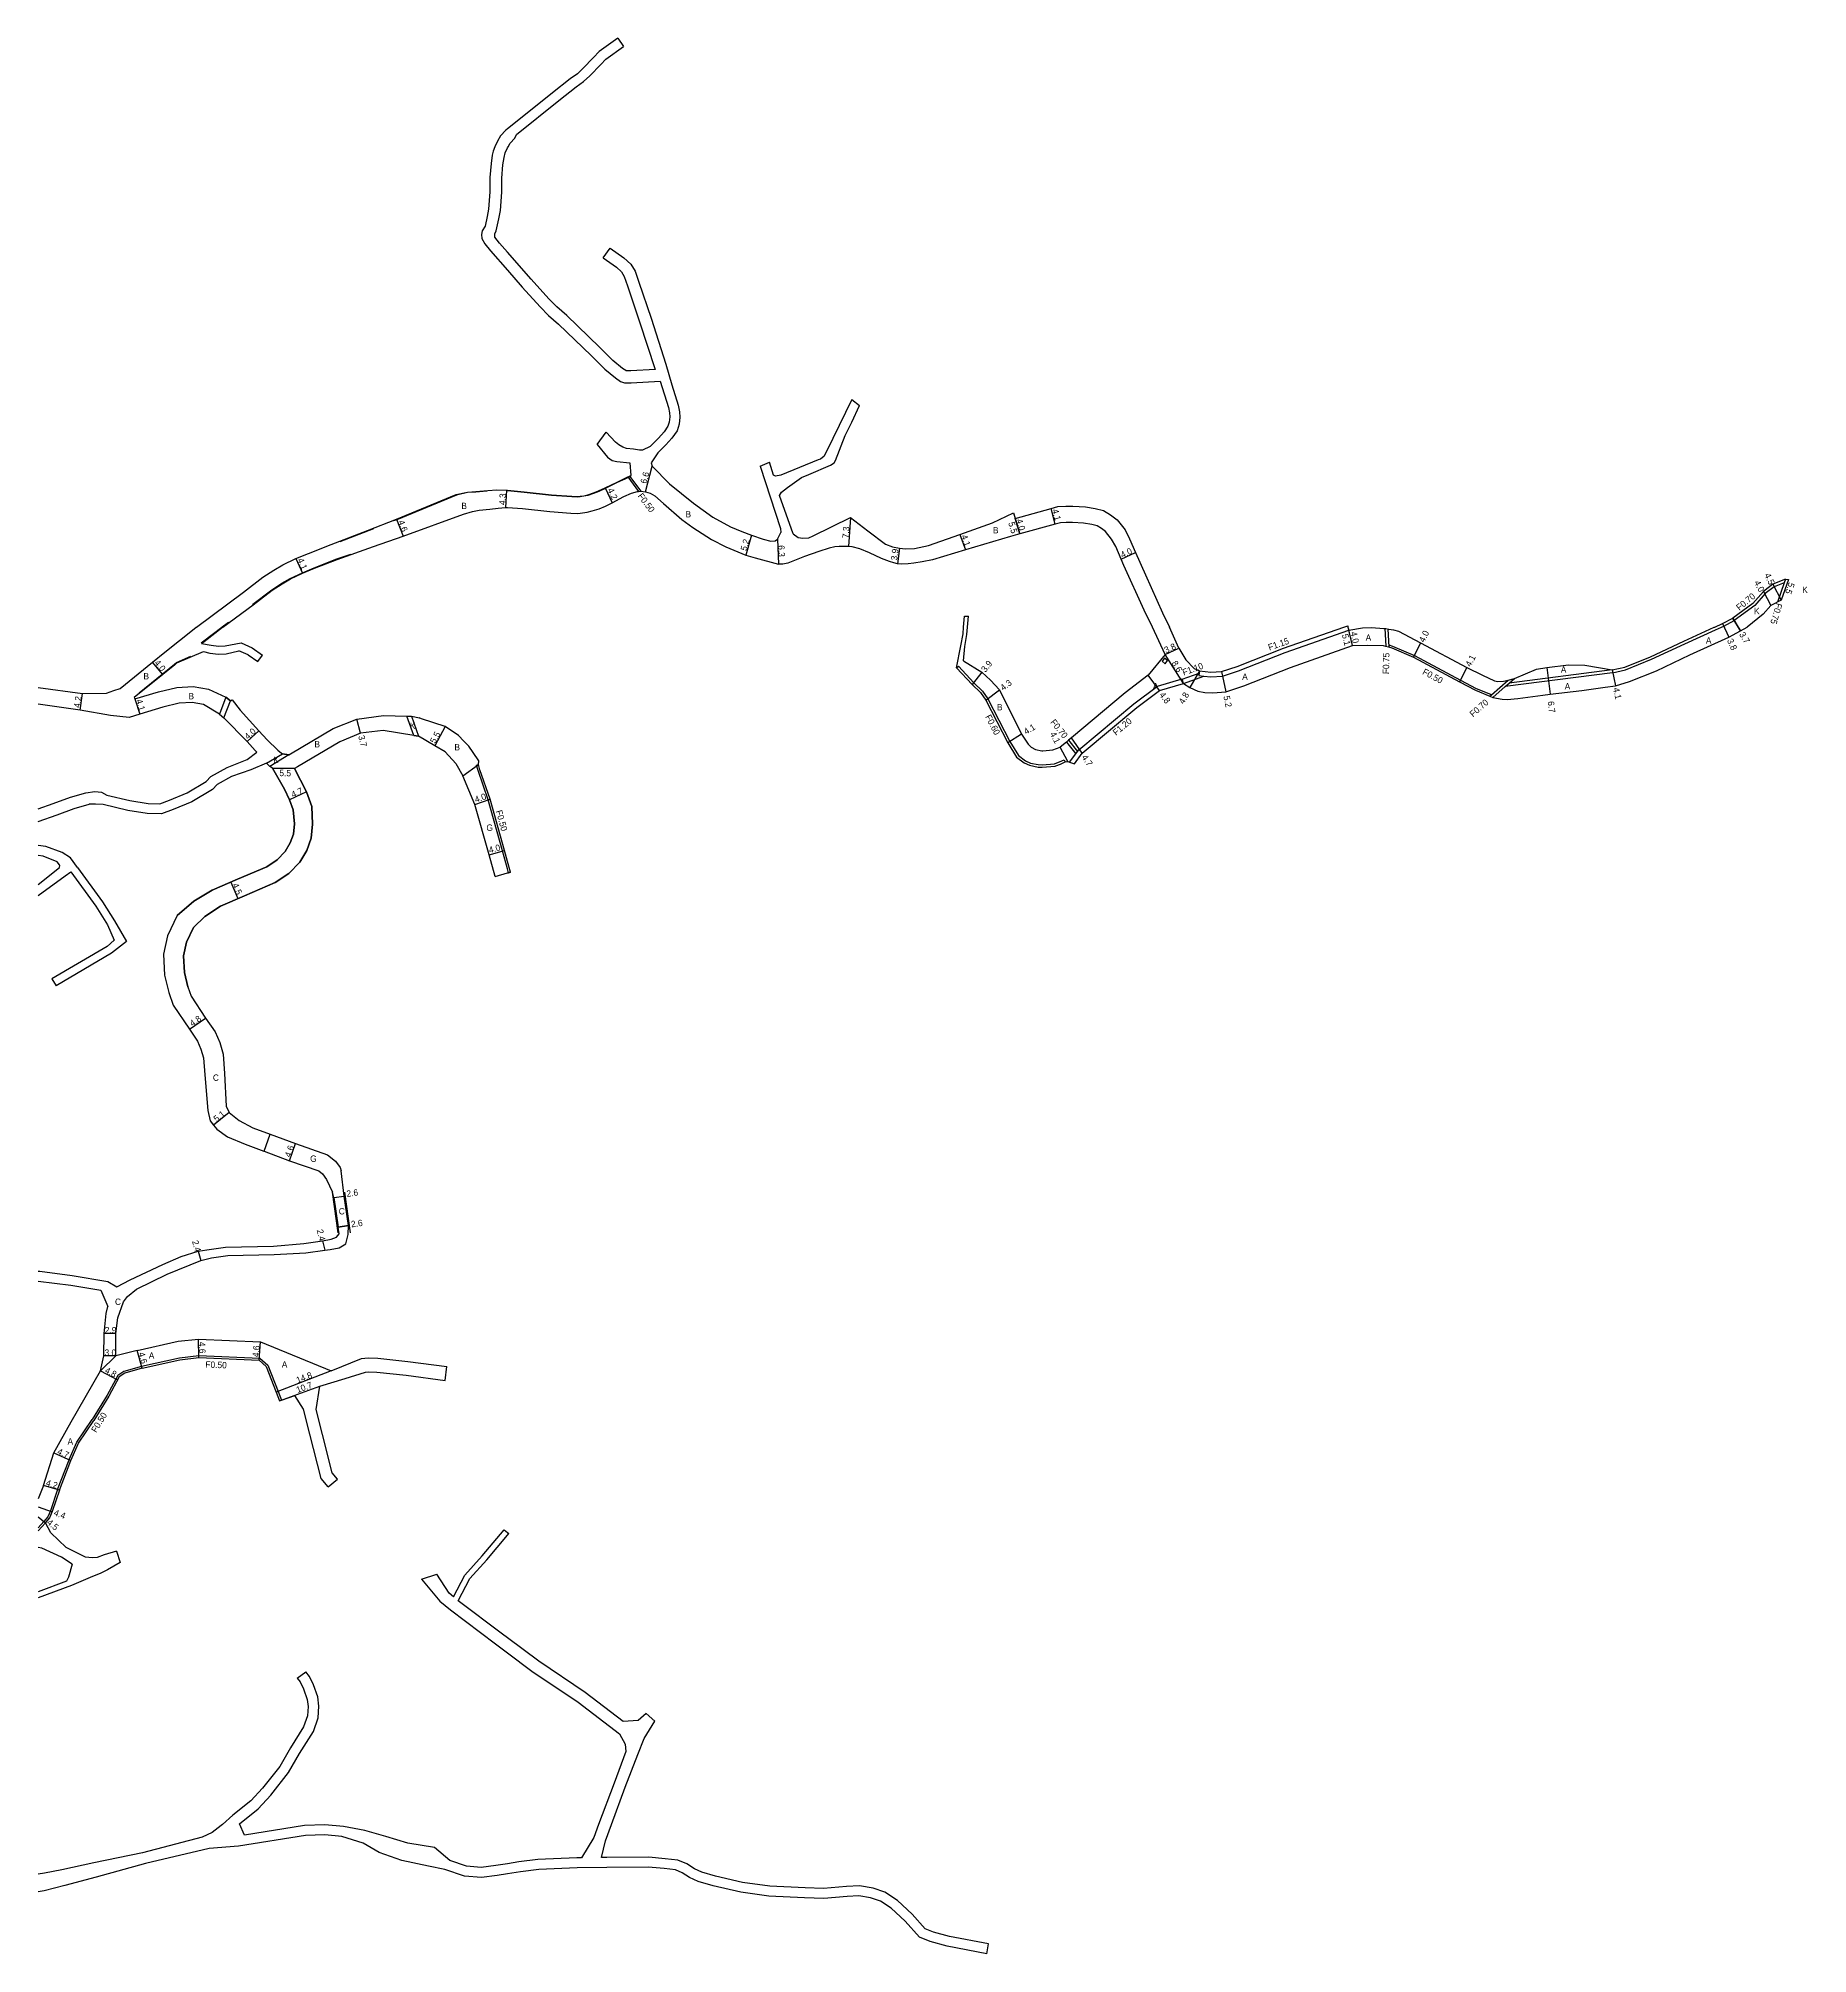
# Model space of a CAD drawing. Header units: metres. Extents: x -24000 to -21600, y -102000 to -99000.
# Drawn here: x -22400 to -21956.8, y -101979 to -101499.1 of the extents above; entities that cross this region are included whole.
import ezdxf

# ---------------------------------------------------------------- set-up
doc = ezdxf.new("R2010")
doc.units = ezdxf.units.M
doc.header["$LTSCALE"] = 2.5
for name, color, linetype in [('側溝・桝', 7, 'Continuous'), ('幅員', 7, 'Continuous'), ('歩道・分離帯・安全施設', 7, 'Continuous'), ('舗装', 7, 'Continuous'), ('道路', 7, 'Continuous')]:
    doc.layers.add(name, color=color, linetype=linetype)
doc.styles.get("Standard").update_dxf_attribs({"font": ''})
doc.styles.get('Standard').set_extended_font_data('@MS PGothic')

msp = doc.modelspace()

# ---------------------------------------------------------------- texts
at = {"layer": '側溝・桝'}
for s, rotation, p in [('F0.50', 306.9914, (-22249.94, -101613.79)), ('F0.70', 39.3713, (-21973.86, -101642.56)), ('F0.75', 253.6314, (-21964.63, -101640.45)), ('F1.15', 19.2855, (-22091.59, -101652.5)), ('F1.10', 19.8174, (-22113.06, -101658.77)), ('F0.75', 88.7404, (-22061.64, -101658.41)), ('F0.50', 331.7235, (-22053.42, -101658.31)), ('F0.70', 41.1284, (-22040.59, -101669.25)), ('F0.60', 297.1609, (-22162.85, -101669.05)), ('F0.70', 308.8825, (-22146.58, -101670.49)), ('F1.20', 39.9442, (-22130.01, -101673.88)), ('F0.50', 285.5853, (-22285.41, -101692.71)), ('F0.50', 358.0263, (-22358.17, -101832.16)), ('F0.50', 58.219, (-22385.51, -101848.57))]:
    msp.add_text(s, height=1.6, rotation=rotation, dxfattribs=at).set_placement(p)
at = {"layer": '幅員'}
for s, rotation, p in [('6.6', 75.6068, (-22247.65, -101610.78)), ('4.3', 86.7487, (-22283, -101616.05)), ('4.2', 295.5211, (-22257.49, -101612.25)), ('4.1', 285.0078, (-22146.08, -101617.26)), ('4.6', 290.8091, (-22309.91, -101620.17)), ('7.3', 86.2145, (-22196.99, -101624.37)), ('4.1', 289.615, (-22168.88, -101623.78)), ('5.5', 286.652, (-22157.03, -101620.51)), ('4.0', 286.652, (-22155.07, -101619.78)), ('5.2', 73.9519, (-22222.6, -101627.62)), ('6.3', 272.2857, (-22214.68, -101626.12)), ('3.9', 83.1541, (-22184.86, -101629.97)), ('4.0', 25.4673, (-22128.43, -101629.35)), ('4.1', 294.0684, (-22335.18, -101629.75)), ('4.0', 297.1433, (-21970.24, -101635.41)), ('4.5', 295.4967, (-21967.66, -101633.56)), ('5.5', 249.8696, (-21961.46, -101635.25)), ('4.0', 63.4919, (-22052.82, -101650.58)), ('3.8', 24.5898, (-22117.5, -101653.22)), ('5.1', 283.8507, (-22073.46, -101648.53)), ('4.0', 283.8507, (-22071.34, -101647.96)), ('3.8', 294.5177, (-21977.02, -101649.95)), ('3.7', 300.8597, (-21974, -101648.43)), ('4.0', 309.1519, (-22371.04, -101655.63)), ('3.9', 51.1785, (-22162.73, -101658.06)), ('8.6', 302.342, (-22116.21, -101655.67)), ('4.1', 62.7382, (-22041.19, -101656.68)), ('4.3', 37.1868, (-22158.28, -101662.64)), ('4.1', 282.8748, (-22005.55, -101661.96)), ('4.2', 82.4431, (-22389.54, -101666.91)), ('4.1', 287.2326, (-22375.56, -101664.95)), ('4.8', 306.4594, (-22119.29, -101663.61)), ('4.8', 60.0681, (-22113.07, -101666.04)), ('5.2', 281.6866, (-22103.13, -101663.97)), ('6.7', 276.7043, (-22021.89, -101665.25)), ('4.1', 31.6331, (-22152.53, -101673.61)), ('4.0', 41.9932, (-22347.49, -101674.89)), ('3.7', 284.602, (-22319.88, -101673.95)), ('5.5', 60.9275, (-22300.6, -101675.92)), ('4.1', 297.8296, (-22146.65, -101673.37)), ('4.7', 304.4404, (-22138.72, -101679.27)), ('5.5', 358.7375, (-22339.62, -101683.94)), ('4.7', 24.7639, (-22336.19, -101689.41)), ('4.0', 19.3298, (-22290.38, -101690.64)), ('4.0', 15.5755, (-22286.92, -101703.28)), ('4.5', 293.4923, (-22351.49, -101711.18)), ('4.8', 34.5686, (-22361.39, -101746.76)), ('5.1', 38.7548, (-22355.32, -101770.69)), ('4.6', 70.4002, (-22336.84, -101779.58)), ('2.6', 7.3605, (-22322.69, -101789.38)), ('2.6', 7.8964, (-22321.55, -101797.02)), ('2.4', 285.5329, (-22361.51, -101800.51)), ('2.4', 283.4661, (-22330.28, -101797.71)), ('2.9', 359.7424, (-22383.36, -101823.56)), ('3.0', 359.7424, (-22383.42, -101829.2)), ('4.6', 286.0202, (-22374.97, -101828.53)), ('4.6', 271.8291, (-22359.78, -101825.72)), ('4.6', 85.9309, (-22344.75, -101829.58)), ('4.8', 332.2957, (-22383.51, -101833.35)), ('14.8', 21.141, (-22335.03, -101836.12)), ('10.7', 20.1314, (-22335.04, -101838.54)), ('4.7', 336.086, (-22395.41, -101853.75)), ('4.2', 343.6812, (-22398.23, -101861.7)), ('4.4', 339, (-22396.26, -101869.11)), ('4.5', 320, (-22398, -101871.2))]:
    msp.add_text(s, height=1.6, rotation=rotation, dxfattribs=at).set_placement(p)
at = {"layer": '舗装'}
for s, p in [('B', (-22294.02, -101617.04)), ('B', (-22237.88, -101619.12)), ('B', (-22160.86, -101623.13)), ('K', (-21958.14, -101638.06)), ('K', (-21970.21, -101643.37)), ('A', (-22067.5, -101650.04)), ('A', (-21982.27, -101650.75)), ('A', (-22018.61, -101658.06)), ('B', (-22373.66, -101659.72)), ('A', (-22120.81, -101662.2)), ('A', (-22098.43, -101659.84)), ('A', (-22017.64, -101662.24)), ('B', (-22362.38, -101664.69)), ('B', (-22159.85, -101667.46)), ('K', (-22306.92, -101672.14)), ('B', (-22330.83, -101676.77)), ('B', (-22295.76, -101677.5)), ('K', (-22341.15, -101680.69)), ('G', (-22287.75, -101697.66)), ('C', (-22356.27, -101760.29)), ('G', (-22331.9, -101780.59)), ('C', (-22324.74, -101793.77)), ('C', (-22380.8, -101816.45)), ('A', (-22372.33, -101829.93)), ('A', (-22339.01, -101832.16)), ('A', (-22392.68, -101851.44))]:
    msp.add_text(s, height=1.6, dxfattribs=at).set_placement(p)

# ---------------------------------------------------------------- linework, layer by layer
at = {"layer": '側溝・桝'}
for points in [[(-22252.33, -101608.99), (-22249.62, -101612.59)], [(-22251.87, -101608.77), (-22249.04, -101612.53)], [(-21962.63, -101635.49), (-21965.15, -101636.49), (-21967.38, -101638.21), (-21970, -101641.18), (-21975.14, -101644.98)], [(-21962.31, -101634.61), (-21962.63, -101635.49), (-21964.36, -101640.37)], [(-21961.54, -101634.66), (-21963.38, -101639.84)], [(-22109.12, -101657.58), (-22109.19, -101658.11), (-22109.26, -101658.72), (-22108.03, -101658.87), (-22106.27, -101659.08), (-22103.38, -101658.87), (-22099.33, -101657.57), (-22087.67, -101652.99), (-22071.73, -101647.41), (-22071.74, -101647.36)], [(-22062.73, -101646.96), (-22062.43, -101651.39)], [(-22061.97, -101647.06), (-22061.66, -101651.61)], [(-22005.66, -101658.03), (-22002.36, -101657.29), (-21995.86, -101654.68), (-21987.53, -101650.76), (-21979.86, -101647.29), (-21978.37, -101646.61)], [(-21978.37, -101646.61), (-21977.77, -101646.33), (-21975.14, -101644.98)], [(-22061.7, -101651.08), (-22061.67, -101651.09), (-22060.74, -101651.36), (-22055.28, -101653.71), (-22043.75, -101659.91), (-22039.78, -101661.96), (-22036.19, -101663.45), (-22035.96, -101663.55)], [(-22169.96, -101656.82), (-22169.52, -101656.41)], [(-22169.52, -101656.41), (-22165.65, -101660.53), (-22163.49, -101662.64), (-22162.11, -101664.62), (-22156.64, -101675.29), (-22154.5, -101678.76), (-22152.7, -101680.1), (-22151.48, -101680.66), (-22149.49, -101681.07), (-22148.5, -101681.13), (-22145.4, -101680.84), (-22145.28, -101680.81), (-22144.15, -101680.36), (-22142.98, -101679.85), (-22142.74, -101680.4)], [(-22141.66, -101680.44), (-22140.08, -101678.34), (-22139.65, -101677.76), (-22139.36, -101677.37), (-22125.53, -101665.79), (-22119.67, -101661.41), (-22113.47, -101659.55)], [(-22113.13, -101660.71), (-22113.44, -101659.65), (-22113.47, -101659.55)], [(-22113.44, -101659.65), (-22109.19, -101658.11)], [(-22113.13, -101660.71), (-22108.03, -101658.87)], [(-22036.38, -101663.91), (-22035.96, -101663.55), (-22031.76, -101659.88)], [(-22035.66, -101664.21), (-22032.52, -101661.47), (-22031.57, -101660.64), (-22030.23, -101659.47)], [(-22005.66, -101658.03), (-22032.52, -101661.47)], [(-22005.78, -101657.34), (-22031.57, -101660.64)], [(-22142.45, -101675.4), (-22140.08, -101678.34)], [(-22141.91, -101674.96), (-22139.65, -101677.76)], [(-22282.47, -101707.21), (-22283.73, -101702.69), (-22287.31, -101689.86), (-22289.84, -101682.52), (-22290.2, -101681.19), (-22289.72, -101681.06)], [(-22282.22, -101708.14), (-22282.48, -101707.2)], [(-22281.73, -101708.01), (-22282.22, -101708.14)], [(-22374.14, -101831.83), (-22374.13, -101831.82), (-22364.61, -101829.69), (-22359.78, -101829.12), (-22344.5, -101829.79), (-22342.47, -101831.55), (-22339.94, -101838.13), (-22339.1, -101840.33)], [(-22374.14, -101831.83), (-22378.54, -101833.11), (-22380.12, -101834.1), (-22382.73, -101839.08)], [(-22392.29, -101855.21), (-22390.33, -101850.81), (-22386.5, -101845.11)], [(-22395.19, -101862.69), (-22395.17, -101862.65), (-22392.3, -101855.22), (-22392.29, -101855.21)], [(-22395.19, -101862.69), (-22396.97, -101868.05), (-22397.62, -101869.51), (-22398.58, -101870.68), (-22400, -101872.3)], [(-22398.24, -101871.04), (-22400, -101873.06)]]:
    msp.add_lwpolyline(points, dxfattribs=at)
msp.add_lwpolyline([(-22117.9, -101654.39), (-22118.51, -101655.17), (-22117.73, -101655.79), (-22117.12, -101655.01)], close=True, dxfattribs=at)
at = {"layer": '側溝・桝', "flags": 128}
msp.add_lwpolyline([(-22382.73, -101839.08), (-22386.5, -101845.11)], dxfattribs=at)
at = {"layer": '幅員'}
for points in [[(-22247.88, -101612.68), (-22246.24, -101606.29)], [(-22282.69, -101612.31), (-22282.93, -101616.61)], [(-22258.02, -101611.71), (-22256.21, -101615.5)], [(-22155.71, -101617.99), (-22154.14, -101623.26)], [(-22145.24, -101620.82), (-22146.3, -101616.85)], [(-22310.25, -101619.55), (-22308.62, -101623.85)], [(-22221.34, -101623.61), (-22222.78, -101628.61)], [(-22196.54, -101619.14), (-22197.02, -101626.42)], [(-22169.12, -101623.39), (-22167.75, -101627.25)], [(-22154.14, -101623.26), (-22155.29, -101619.43)], [(-22214.84, -101624.58), (-22214.59, -101630.87)], [(-22184.28, -101626.85), (-22184.75, -101630.73)], [(-22128.75, -101629.61), (-22125.14, -101627.89)], [(-22335.45, -101629.38), (-22333.78, -101633.12)], [(-21967.86, -101637.7), (-21965.97, -101641.23)], [(-21965.5, -101635.88), (-21963.38, -101639.84)], [(-21961.54, -101634.66), (-21963.38, -101639.84)], [(-22070.78, -101651.24), (-22072, -101646.29)], [(-22070.78, -101651.24), (-22071.74, -101647.36)], [(-21978.08, -101645.7), (-21976.5, -101649.16)], [(-21973.6, -101647.55), (-21975.5, -101644.38)], [(-22117.73, -101653.44), (-22114.28, -101651.86)], [(-22053.72, -101650.58), (-22055.5, -101654.16)], [(-22368.84, -101658.48), (-22371.37, -101655.38)], [(-22113.13, -101660.71), (-22117.73, -101653.44)], [(-22042.11, -101656.71), (-22043.99, -101660.36)], [(-22022.08, -101656.76), (-22021.3, -101663.42)], [(-22163.63, -101657.91), (-22166.08, -101660.95)], [(-22119.12, -101662.49), (-22121.97, -101658.63)], [(-22109.12, -101657.58), (-22111.51, -101661.74)], [(-22103.6, -101657.73), (-22102.55, -101662.83)], [(-22005.78, -101657.34), (-22004.87, -101661.34)], [(-22389.51, -101667.42), (-22388.95, -101663.25)], [(-22375.79, -101664.54), (-22374.58, -101668.46)], [(-22162.63, -101664.93), (-22159.2, -101662.34)], [(-22319.25, -101673.22), (-22320.18, -101669.64)], [(-22298.04, -101671.51), (-22300.71, -101676.32)], [(-22347.72, -101675.23), (-22344.75, -101672.56)], [(-22153.67, -101673.43), (-22157.16, -101675.58)], [(-22138.48, -101678.2), (-22141.14, -101674.33)], [(-22142.09, -101680.29), (-22144, -101676.67)], [(-22290.61, -101691.03), (-22286.83, -101689.71)], [(-22287.1, -101703.63), (-22283.25, -101702.56)], [(-22359.76, -101829.62), (-22359.91, -101825.03)], [(-22373.99, -101832.3), (-22375.26, -101827.88)], [(-22344.7, -101830.28), (-22344.37, -101825.69)], [(-22384.4, -101832.99), (-22380.15, -101835.22)], [(-22326.6, -101832.97), (-22340.41, -101838.31)], [(-22339.56, -101840.5), (-22329.52, -101836.82)], [(-22396.14, -101853.53), (-22391.84, -101855.44)], [(-22394.71, -101862.83), (-22398.74, -101861.65)], [(-22400, -101867.01), (-22396.53, -101868.31)], [(-22400, -101869.55), (-22398.24, -101871.04)]]:
    msp.add_lwpolyline(points, dxfattribs=at)
at = {"layer": '幅員', "flags": 128}
for points in [[(-22341.34, -101681.92), (-22335.85, -101682.04)], [(-22332.81, -101687.89), (-22337.08, -101689.86)], [(-22351.8, -101710.5), (-22350, -101714.62)], [(-22362.1, -101747.31), (-22358.15, -101744.58)], [(-22352.19, -101768.2), (-22356.13, -101771.43)], [(-22337.08, -101780.3), (-22335.54, -101775.97)], [(-22325.95, -101789.51), (-22323.37, -101789.18)], [(-22328.81, -101800.37), (-22328.25, -101802.7)], [(-22324.91, -101796.94), (-22322.33, -101796.58)], [(-22359.93, -101802.96), (-22359.28, -101805.28)], [(-22380.6, -101823.59), (-22383.5, -101823.58)], [(-22380.58, -101829.2), (-22383.58, -101829.18)]]:
    msp.add_lwpolyline(points, dxfattribs=at)
at = {"layer": '歩道・分離帯・安全施設'}
for points in [[(-22251.51, -101608.76), (-22251.8, -101608.9), (-22252.26, -101609.13), (-22253.07, -101609.53), (-22254.96, -101610.41), (-22257.96, -101611.84), (-22259.57, -101612.61), (-22260.89, -101613.14), (-22262.35, -101613.59), (-22263.33, -101613.82), (-22264.27, -101613.98), (-22264.97, -101614.07), (-22266.37, -101613.98), (-22271.45, -101613.62), (-22278.29, -101612.85), (-22282.47, -101612.48)], [(-22287.67, -101612.52), (-22290.41, -101612.77), (-22292.45, -101612.92), (-22295.25, -101613.55), (-22310.2, -101619.69), (-22311.01, -101620.01)], [(-22282.47, -101612.48), (-22282.7, -101612.46)], [(-22316.01, -101621.96), (-22324.43, -101625.25)], [(-22346.34, -101640.93), (-22346.3, -101640.9), (-22341.49, -101637.27), (-22339, -101635.6), (-22336.91, -101634.42), (-22333.84, -101632.99), (-22330.91, -101631.73), (-22325.21, -101629.53), (-22321.75, -101628.31)], [(-22359.21, -101650.58), (-22358.56, -101650.07), (-22354.06, -101646.62)], [(-22354.06, -101646.62), (-22353.95, -101646.53), (-22352.38, -101645.38)], [(-22374.71, -101663.06), (-22368.94, -101658.37), (-22365.9, -101655.9), (-22365.35, -101655.47), (-22361.81, -101653.92)]]:
    msp.add_lwpolyline(points, dxfattribs=at)
at = {"layer": '歩道・分離帯・安全施設', "flags": 128}
for points in [[(-22341.34, -101681.92), (-22338.33, -101687.23), (-22337.08, -101689.86), (-22336.16, -101692.37), (-22335.83, -101695.9), (-22336.1, -101698.47), (-22336.87, -101700.67), (-22338.14, -101702.79), (-22340.14, -101704.91), (-22342.79, -101706.65), (-22350.1, -101709.76), (-22356.45, -101712.52), (-22361.08, -101715.3), (-22365.23, -101718.89), (-22367.6, -101723.93), (-22368.65, -101728.54), (-22368.35, -101733.82), (-22367.34, -101738.17)], [(-22362.53, -101736.78), (-22363.38, -101733.11), (-22363.62, -101728.96), (-22362.85, -101725.57), (-22361.12, -101721.91), (-22358.25, -101719.09), (-22354.35, -101716.51), (-22348.34, -101713.9), (-22340.66, -101710.64), (-22337.23, -101708.38), (-22334.53, -101705.52), (-22332.77, -101702.59), (-22331.68, -101699.46), (-22331.32, -101695.98), (-22331.51, -101691.53), (-22332.81, -101687.89), (-22335.85, -101682.04)], [(-22356.13, -101771.43), (-22355.26, -101772.37), (-22352.63, -101774.29), (-22348.18, -101776.16), (-22343.52, -101777.89)], [(-22325.95, -101789.51), (-22324.91, -101796.94)], [(-22322.33, -101796.58), (-22323.37, -101789.18)]]:
    msp.add_lwpolyline(points, dxfattribs=at)
at = {"layer": '舗装'}
for points in [[(-21975.5, -101644.38), (-21974.16, -101646.61)], [(-21974.16, -101646.61), (-21973.6, -101647.55)], [(-22293.67, -101683.86), (-22289.72, -101681.06)], [(-22142.09, -101680.29), (-22144, -101676.67)]]:
    msp.add_lwpolyline(points, dxfattribs=at)
at = {"layer": '舗装', "flags": 128}
for points in [[(-22335.85, -101682.04), (-22341.34, -101681.92)], [(-22343.46, -101777.91), (-22341.89, -101773.69)], [(-22380.58, -101829.2), (-22384.4, -101832.99)]]:
    msp.add_lwpolyline(points, dxfattribs=at)
at = {"layer": '道路'}
for points in [[(-22254.85, -101499.08), (-22259.51, -101502.41), (-22260.91, -101503.9), (-22263.57, -101506.68), (-22264.97, -101507.94), (-22266.81, -101509.22), (-22271.18, -101512.76), (-22281.74, -101521.19), (-22282.47, -101521.77)], [(-22282.47, -101526.56), (-22282.33, -101526.27), (-22281.76, -101525.31), (-22280.67, -101524.1), (-22280.18, -101523.14), (-22269.62, -101514.7), (-22265.3, -101511.22), (-22263.42, -101509.9), (-22261.83, -101508.47), (-22259.1, -101505.62), (-22257.86, -101504.3), (-22253.4, -101501.11)], [(-22254.85, -101499.08), (-22253.4, -101501.11)], [(-22282.47, -101521.77), (-22282.89, -101522.09), (-22284.18, -101523.52), (-22284.98, -101524.85), (-22285.65, -101526.25), (-22286.02, -101527.32), (-22286.28, -101528.34), (-22286.58, -101530.42), (-22286.9, -101533.97), (-22286.87, -101537.52), (-22287.24, -101541.87), (-22287.54, -101543.74), (-22288.1, -101546.16), (-22288.79, -101547.29), (-22289, -101548.27), (-22288.9, -101549.21), (-22288.12, -101550.6), (-22286.75, -101552.34), (-22282.47, -101557.21)], [(-22282.47, -101552.66), (-22284.44, -101550.41), (-22285.62, -101548.92), (-22285.67, -101548.48), (-22285.63, -101548.06), (-22285.28, -101547.31), (-22284.6, -101544.32), (-22284.26, -101542.23), (-22283.87, -101537.64), (-22283.9, -101534.09), (-22283.6, -101530.77), (-22283.33, -101528.93), (-22283.04, -101527.74), (-22282.47, -101526.56)], [(-22258.47, -101554.12), (-22256.73, -101551.67)], [(-22256.73, -101551.67), (-22253.3, -101554.1), (-22251.56, -101555.66), (-22250.48, -101557.45), (-22249.54, -101560.14), (-22246.51, -101569.17), (-22242.77, -101580.71), (-22241.32, -101585.93), (-22239.71, -101590.98), (-22239.38, -101592.65), (-22239.33, -101594.04), (-22239.49, -101595.76), (-22239.99, -101597.39), (-22241.29, -101599.26), (-22242.78, -101600.93), (-22244.02, -101602.21), (-22244.77, -101602.97), (-22246.5, -101605.44)], [(-22245.48, -101582.06), (-22251.58, -101582.4), (-22252.73, -101582.39), (-22252.84, -101582.35), (-22253.63, -101581.8), (-22256.09, -101579.78), (-22259.44, -101576.44), (-22267.62, -101568.53), (-22270.14, -101566.33), (-22272.08, -101564.32), (-22276.55, -101559.41), (-22282.47, -101552.66)], [(-22258.47, -101554.12), (-22255.17, -101556.45), (-22253.89, -101557.6), (-22253.21, -101558.73), (-22252.38, -101561.11), (-22249.36, -101570.11), (-22245.48, -101582.06)], [(-22282.47, -101557.21), (-22278.79, -101561.41), (-22274.27, -101566.37), (-22272.21, -101568.5), (-22269.65, -101570.74), (-22261.54, -101578.58), (-22258.1, -101582.01), (-22255.45, -101584.19), (-22254.17, -101585.09), (-22253.18, -101585.39), (-22251.5, -101585.4), (-22244.24, -101585)], [(-22244.24, -101585), (-22242.14, -101591.6), (-22241.87, -101592.94), (-22241.84, -101593.96), (-22241.96, -101595.28), (-22242.27, -101596.29), (-22243.26, -101597.71), (-22244.61, -101599.23), (-22245.8, -101600.46), (-22246.7, -101601.36), (-22248.68, -101602.25)], [(-22196.24, -101589.57), (-22200.99, -101599.32), (-22203.18, -101603.75), (-22204.03, -101604.49), (-22204.61, -101604.72), (-22214.02, -101608.53), (-22215.36, -101608.77), (-22215.85, -101608.52), (-22216.82, -101605.26)], [(-22196.24, -101589.57), (-22194.32, -101591.05)], [(-22210.89, -101623.25), (-22214.29, -101613.61), (-22213.84, -101612.82), (-22212.3, -101611.64), (-22208.78, -101609.14), (-22206.95, -101608.41), (-22201.57, -101606.02), (-22200.67, -101605.41), (-22200.27, -101604.89), (-22197.87, -101598.63), (-22196.22, -101595.24), (-22194.32, -101591.05)], [(-22259.99, -101600.83), (-22257.77, -101597.77)], [(-22248.68, -101602.25), (-22249.38, -101602.28), (-22250.88, -101602.06), (-22252.66, -101601.85), (-22253.6, -101601.53), (-22254.61, -101600.96), (-22255.41, -101600.26), (-22257.77, -101597.77)], [(-22259.99, -101600.83), (-22257.42, -101603.99), (-22256.24, -101604.86), (-22255.05, -101605.08), (-22251.81, -101605.45), (-22251.58, -101608.62)], [(-22360.39, -101646.62), (-22348.62, -101637.83), (-22343.72, -101634.13), (-22341.02, -101632.32), (-22338.72, -101631.02), (-22335.45, -101629.38), (-22332.3, -101628.14), (-22326.61, -101625.94), (-22317.56, -101622.44), (-22310.25, -101619.55), (-22295.29, -101613.4), (-22292.47, -101612.77), (-22290.42, -101612.62), (-22287.43, -101612.35), (-22285.17, -101612.25), (-22282.69, -101612.31), (-22282.47, -101612.33), (-22278.27, -101612.7), (-22271.44, -101613.47), (-22266.36, -101613.83), (-22264.97, -101613.92), (-22264.29, -101613.83), (-22263.36, -101613.68), (-22262.38, -101613.44), (-22260.94, -101613), (-22259.63, -101612.48), (-22258.02, -101611.71), (-22255.03, -101610.27), (-22253.13, -101609.39), (-22252.33, -101608.99), (-22251.87, -101608.77), (-22251.58, -101608.62)], [(-22246.5, -101605.44), (-22246.24, -101606.29), (-22241.85, -101610.73), (-22235.86, -101615.59), (-22230.99, -101619.06), (-22226.6, -101621.46), (-22223.78, -101622.69), (-22221.34, -101623.61), (-22218.45, -101624.61), (-22216.46, -101625.04), (-22215.41, -101624.97), (-22214.84, -101624.58), (-22213.99, -101622.89)], [(-22219.19, -101606.28), (-22216.82, -101605.26)], [(-22219.19, -101606.28), (-22214.04, -101621.9), (-22213.99, -101622.89)], [(-22353.81, -101646.62), (-22346.21, -101641.02), (-22341.4, -101637.39), (-22338.92, -101635.73), (-22336.84, -101634.55), (-22333.78, -101633.12), (-22330.85, -101631.87), (-22325.16, -101629.67), (-22316, -101626.45), (-22308.62, -101623.85), (-22293.47, -101618.3), (-22291.25, -101617.66), (-22289.53, -101617.3), (-22286.89, -101617.02), (-22284.8, -101616.77), (-22282.93, -101616.61), (-22282.47, -101616.64), (-22278.69, -101616.88), (-22271.83, -101617.65), (-22266.64, -101618.02), (-22264.84, -101618.13), (-22263.68, -101617.99), (-22262.53, -101617.79), (-22261.28, -101617.5), (-22259.54, -101616.96), (-22257.94, -101616.32), (-22256.21, -101615.5), (-22253.32, -101613.89), (-22251.44, -101613.01), (-22249.91, -101612.62), (-22249.62, -101612.59), (-22249.04, -101612.53), (-22247.88, -101612.68), (-22246.75, -101613.03), (-22245.57, -101613.73), (-22243.4, -101615.67), (-22238.78, -101619.64), (-22236.08, -101621.68), (-22231.35, -101624.62), (-22227.75, -101626.46), (-22222.78, -101628.61), (-22220.4, -101629.28), (-22214.59, -101630.87)], [(-22210.89, -101623.25), (-22209.66, -101624.16), (-22208.47, -101624.31), (-22206.99, -101624.22), (-22205.91, -101623.7), (-22196.54, -101619.14), (-22192.17, -101622.47), (-22187.74, -101625.8), (-22186.06, -101626.5), (-22184.28, -101626.85), (-22182.8, -101626.96), (-22180.53, -101626.92), (-22177.02, -101626.15), (-22169.12, -101623.39), (-22160.99, -101620.5), (-22155.71, -101617.99)], [(-22155.71, -101617.99), (-22155.29, -101619.43), (-22146.3, -101616.85), (-22144.61, -101616.41), (-22142.64, -101616.28), (-22140.81, -101616.29), (-22137.7, -101616.48), (-22135.24, -101616.9), (-22133.16, -101617.43), (-22131.4, -101618.45), (-22129.74, -101619.72), (-22127.77, -101622.25), (-22126.63, -101624.45), (-22125.14, -101627.89), (-22122.66, -101633.52), (-22118.38, -101642.99), (-22116.65, -101646.61)], [(-22154.14, -101623.26), (-22156.44, -101623.92), (-22167.75, -101627.25), (-22176, -101629.74), (-22178.57, -101630.27), (-22180.65, -101630.61), (-22182.09, -101630.78), (-22183.65, -101630.82), (-22184.75, -101630.73), (-22185.69, -101630.52), (-22186.78, -101630.19), (-22188.79, -101629.38), (-22191.75, -101628.03), (-22194.21, -101627.03), (-22196.13, -101626.53), (-22197.02, -101626.42), (-22199.39, -101626.37), (-22200.43, -101626.46), (-22201.92, -101626.8), (-22204.49, -101627.65), (-22208.05, -101628.94), (-22212.27, -101630.59), (-22213.5, -101630.83), (-22214.59, -101630.87)], [(-22120.87, -101646.61), (-22122.94, -101642.34), (-22128.07, -101631.21), (-22128.75, -101629.61), (-22130.1, -101626.42), (-22131.18, -101624.54), (-22132.65, -101622.66), (-22133.68, -101621.86), (-22134.72, -101621.26), (-22136.1, -101620.91), (-22138.17, -101620.56), (-22140.94, -101620.39), (-22142.52, -101620.38), (-22143.95, -101620.48), (-22145.24, -101620.82), (-22154.14, -101623.26)], [(-21962.31, -101634.61), (-21965.5, -101635.88), (-21967.86, -101637.7), (-21970.47, -101640.66), (-21975.5, -101644.38)], [(-21961.54, -101634.66), (-21963.38, -101639.84)], [(-21962.31, -101634.61), (-21961.54, -101634.66)], [(-21963.38, -101639.84), (-21965.97, -101641.23), (-21967.93, -101643.36), (-21971.94, -101646.61)], [(-22400, -101661.71), (-22388.95, -101663.25), (-22382.93, -101663.18), (-22381.1, -101662.52), (-22379.5, -101661.98), (-22371.37, -101655.38), (-22368.32, -101652.91), (-22360.94, -101647.04), (-22360.44, -101646.65), (-22360.39, -101646.62)], [(-22359.11, -101650.7), (-22358.47, -101650.19), (-22353.86, -101646.65), (-22353.81, -101646.62)], [(-22169.96, -101656.82), (-22166.08, -101660.95), (-22163.95, -101663.03), (-22162.63, -101664.93), (-22157.16, -101675.58), (-22154.95, -101679.18), (-22153, -101680.62), (-22151.67, -101681.23), (-22149.57, -101681.67), (-22148.49, -101681.73), (-22145.31, -101681.43), (-22145.1, -101681.39), (-22143.91, -101680.91), (-22142.74, -101680.4), (-22142.09, -101680.29), (-22141.66, -101680.44), (-22140.46, -101680.85), (-22138.48, -101678.2), (-22124.78, -101666.73), (-22119.12, -101662.49), (-22113.13, -101660.71), (-22111.51, -101661.74), (-22109.51, -101662.63), (-22107.76, -101662.97), (-22105.76, -101663.07), (-22102.55, -101662.83), (-22098.01, -101661.3), (-22086.3, -101656.7), (-22070.78, -101651.24), (-22067.15, -101651.1), (-22063.08, -101651.2), (-22062.56, -101651.35), (-22061.81, -101651.57), (-22060.91, -101651.83), (-22055.5, -101654.16), (-22043.99, -101660.36), (-22039.99, -101662.41), (-22036.38, -101663.91), (-22035.66, -101664.21), (-22033.27, -101664.69), (-22032.08, -101664.73), (-22029.35, -101664.53), (-22023.1, -101663.63), (-22021.3, -101663.42), (-22013.32, -101662.48), (-22007.48, -101661.64), (-22004.87, -101661.34), (-22001.43, -101660.26), (-21994.62, -101657.53), (-21986.25, -101653.58), (-21976.5, -101649.16), (-21973.6, -101647.55), (-21971.94, -101646.61)], [(-22169.96, -101656.82), (-22168.92, -101651.29), (-22168.35, -101648.31), (-22168.22, -101646.61)], [(-22168.22, -101646.61), (-22168, -101643.88)], [(-22168.2, -101655.05), (-22167.93, -101651.43), (-22167.36, -101648.44), (-22167.21, -101646.61)], [(-22168, -101643.88), (-22166.99, -101643.9)], [(-22167.21, -101646.61), (-22166.99, -101643.9)], [(-22117.73, -101653.44), (-22120.87, -101646.61)], [(-22114.28, -101651.86), (-22116.65, -101646.61)], [(-22114.28, -101651.86), (-22112.51, -101654.77), (-22110.45, -101656.94), (-22109.12, -101657.58), (-22106.24, -101657.93), (-22103.6, -101657.73), (-22099.72, -101656.49), (-22088.07, -101651.91), (-22072.92, -101646.61)], [(-22072.92, -101646.61), (-22072, -101646.29), (-22071.93, -101646.61)], [(-22071.93, -101646.61), (-22071.74, -101647.36), (-22068.27, -101646.79), (-22066.01, -101646.74), (-22062.98, -101646.92), (-22062.46, -101646.99), (-22061.71, -101647.09), (-22060.48, -101647.26), (-22059.28, -101647.62), (-22053.72, -101650.58), (-22042.11, -101656.71), (-22038.26, -101658.69), (-22035.19, -101660.06), (-22034.4, -101660.24), (-22032.95, -101660.19), (-22031.76, -101659.88), (-22030.23, -101659.47), (-22024.66, -101657.11)], [(-22024.66, -101657.11), (-22022.08, -101656.76), (-22016.7, -101656.04), (-22012.56, -101656.14), (-22005.78, -101657.34), (-22002.57, -101656.62), (-21996.14, -101654.04), (-21987.82, -101650.12), (-21980.15, -101646.65), (-21980.05, -101646.61)], [(-21980.05, -101646.61), (-21978.08, -101645.7), (-21975.5, -101644.38)], [(-22359.11, -101650.7), (-22356.67, -101651.15), (-22354.83, -101651.4), (-22353.22, -101651.3), (-22349.18, -101650.53)], [(-22349.18, -101650.53), (-22346.47, -101651.77)], [(-22349.18, -101650.53), (-22346.47, -101651.77)], [(-22346.47, -101651.77), (-22343.85, -101653.62)], [(-22365.26, -101655.58), (-22365.81, -101656.02), (-22368.84, -101658.48), (-22375.95, -101664.25), (-22375.79, -101664.54), (-22369.87, -101662.8), (-22365.31, -101661.7), (-22361.23, -101661.48), (-22357.35, -101662.15), (-22352.99, -101664.15)], [(-22365.26, -101655.58), (-22358.63, -101652.7), (-22357.07, -101653.12), (-22354.9, -101653.41), (-22352.93, -101653.29), (-22349.8, -101652.56)], [(-22347.44, -101653.53), (-22349.8, -101652.56)], [(-22347.44, -101653.53), (-22349.8, -101652.56)], [(-22347.44, -101653.53), (-22345.01, -101655.25)], [(-22345.01, -101655.25), (-22343.85, -101653.62)], [(-22168.2, -101655.05), (-22163.63, -101657.91), (-22161.44, -101659.87), (-22159.2, -101662.34), (-22153.67, -101673.43), (-22152.06, -101675.9), (-22151.3, -101676.72), (-22150.21, -101677.31), (-22148.6, -101677.59), (-22148.38, -101677.6), (-22145.87, -101677.34), (-22144, -101676.67)], [(-22117.73, -101653.44), (-22121.97, -101658.63), (-22127.71, -101663.05), (-22141.14, -101674.33), (-22141.91, -101674.96), (-22142.45, -101675.4), (-22144, -101676.67)], [(-22377.23, -101669.29), (-22381.88, -101668.73), (-22389.51, -101667.42), (-22400, -101665.88)], [(-22354.65, -101668.39), (-22358.62, -101665.99), (-22361.46, -101665.49), (-22364.72, -101665.67), (-22368.8, -101666.66), (-22374.58, -101668.46), (-22377.23, -101669.29)], [(-22352.99, -101664.15), (-22351.85, -101665.12)], [(-22352.99, -101664.15), (-22351.85, -101665.12)], [(-22351.85, -101665.12), (-22351.48, -101664.81), (-22349.41, -101667.38), (-22344.75, -101672.56), (-22342.65, -101674.88), (-22340, -101677.45), (-22339.49, -101677.9), (-22338.84, -101678.32), (-22337.21, -101678.63)], [(-22354.65, -101668.39), (-22353.51, -101669.36)], [(-22354.65, -101668.39), (-22353.51, -101669.36)], [(-22345.3, -101677.94), (-22345.68, -101677.5), (-22347.72, -101675.23), (-22353.51, -101669.36)], [(-22337.21, -101678.63), (-22336.82, -101678.37), (-22326.13, -101672.03), (-22320.18, -101669.64), (-22313.53, -101668.78), (-22307.67, -101668.9), (-22306.48, -101668.96), (-22305.7, -101669.05), (-22304.63, -101669.31)], [(-22307.67, -101668.9), (-22306.48, -101668.96)], [(-22282.47, -101705.34), (-22283.25, -101702.56), (-22286.83, -101689.71), (-22289.36, -101682.37), (-22289.72, -101681.06), (-22289.63, -101680.08), (-22291.06, -101678), (-22292.16, -101676.47), (-22293.42, -101675.15), (-22294.74, -101673.78), (-22298.04, -101671.51), (-22303.99, -101669.55), (-22304.63, -101669.31)], [(-22305.95, -101673.8), (-22313.61, -101672.52), (-22319.25, -101673.22), (-22324.49, -101675.35), (-22335.05, -101681.59), (-22335.85, -101682.04)], [(-22305.95, -101673.8), (-22304.73, -101673.96)], [(-22305.95, -101673.8), (-22304.73, -101673.96)], [(-22295.38, -101680.81), (-22298.08, -101677.82), (-22300.71, -101676.32), (-22304.73, -101673.96)], [(-22400, -101692.14), (-22396.32, -101690.84), (-22391.96, -101689.21), (-22388.1, -101688.12), (-22385.84, -101687.82), (-22384.21, -101687.97), (-22382.86, -101688.73), (-22377.1, -101690.06), (-22372.49, -101690.78), (-22369.57, -101690.87), (-22367.12, -101690), (-22362.7, -101688.13), (-22357.93, -101685.32), (-22356.76, -101684.04), (-22352.67, -101681.76), (-22347.71, -101679.76), (-22345.3, -101677.94)], [(-22342.87, -101680.73), (-22346.77, -101682.35), (-22351.6, -101684.02), (-22355.19, -101686.02), (-22356.33, -101687.28), (-22361.57, -101690.37), (-22366.22, -101692.34), (-22369.18, -101693.38), (-22372.72, -101693.27), (-22377.57, -101692.52), (-22383.77, -101691.09), (-22385.66, -101690.95), (-22387.29, -101691.01)], [(-22342.02, -101681.5), (-22342.87, -101680.73)], [(-22342.02, -101681.5), (-22342.87, -101680.73)], [(-22337.21, -101678.63), (-22338.84, -101678.32)], [(-22295.38, -101680.81), (-22293.67, -101683.86)], [(-22341.34, -101681.92), (-22342.02, -101681.5)], [(-22285.59, -101709.08), (-22287.1, -101703.63), (-22290.61, -101691.03), (-22293.67, -101683.86)], [(-22400, -101695.32), (-22395.31, -101693.66), (-22391.03, -101692.06), (-22387.29, -101691.01)], [(-22390.17, -101706.8), (-22391.91, -101704.41), (-22394.01, -101703.1), (-22398.13, -101701.58), (-22400, -101701.31)], [(-22400, -101711.06), (-22394.69, -101706.85), (-22394.6, -101706.37), (-22394.66, -101706.17), (-22395.27, -101705.42), (-22398.75, -101704.02), (-22400, -101703.84)], [(-22400, -101713.85), (-22393.24, -101708.89), (-22391.82, -101707.93)], [(-22391.82, -101707.93), (-22385.61, -101716.53), (-22382.63, -101721.24), (-22381.03, -101725.02), (-22382.79, -101726.62), (-22396.59, -101734.74)], [(-22390.17, -101706.8), (-22383.94, -101715.42), (-22380.93, -101720.2), (-22377.91, -101725.39), (-22381.67, -101728.28), (-22395.57, -101736.46)], [(-22285.59, -101709.08), (-22282.47, -101708.21)], [(-22281.73, -101708.01), (-22282.47, -101705.34)], [(-22282.47, -101708.21), (-22282.22, -101708.14), (-22281.73, -101708.01)], [(-22365.23, -101718.89), (-22367.6, -101723.93), (-22368.65, -101728.54), (-22368.35, -101733.82), (-22367.34, -101738.17), (-22366.25, -101741.33), (-22362.1, -101747.31), (-22360.1, -101750.38), (-22359.28, -101752.37), (-22358.64, -101754.54), (-22358.31, -101758.79), (-22357.54, -101767.73), (-22356.95, -101770.32), (-22356.13, -101771.43), (-22355.26, -101772.37), (-22352.63, -101774.29), (-22348.18, -101776.16), (-22343.52, -101777.89), (-22343.46, -101777.91), (-22337.08, -101780.3), (-22329.75, -101782.86), (-22328.8, -101783.6), (-22327.81, -101785.01), (-22326.34, -101788.15)], [(-22361.12, -101721.91), (-22362.85, -101725.57), (-22363.62, -101728.96), (-22363.38, -101733.11), (-22362.53, -101736.78), (-22361.73, -101739.1), (-22358.15, -101744.58), (-22355.69, -101747.98), (-22354.56, -101750.7), (-22353.7, -101753.63), (-22353.33, -101758.46), (-22352.91, -101766.68), (-22352.19, -101768.2), (-22349.68, -101770.2), (-22346.3, -101772.06), (-22341.89, -101773.69), (-22335.54, -101775.97), (-22327.56, -101778.86), (-22325.53, -101780.44), (-22324.39, -101782.01), (-22324.13, -101782.86)], [(-22396.59, -101734.74), (-22395.57, -101736.46)], [(-22324.92, -101798.35), (-22326.34, -101788.15)], [(-22323.29, -101788.17), (-22321.87, -101798.37)], [(-22400, -101807.96), (-22399.64, -101808.01), (-22391.51, -101809.03), (-22382.58, -101810.54), (-22380.36, -101811.92)], [(-22400, -101810.49), (-22391.87, -101811.5), (-22384.35, -101812.78), (-22382.6, -101816.86)], [(-22375.26, -101827.88), (-22364.93, -101825.53), (-22359.91, -101825.03), (-22344.37, -101825.69), (-22326.6, -101832.97)], [(-22373.99, -101832.3), (-22364.53, -101830.18), (-22359.76, -101829.62), (-22344.7, -101830.28), (-22342.89, -101831.85), (-22340.41, -101838.31), (-22339.56, -101840.5), (-22339.1, -101840.33), (-22335.75, -101839.1)], [(-22326.6, -101832.97), (-22319.02, -101829.89), (-22317.33, -101829.7), (-22314.95, -101829.78), (-22307.42, -101830.59), (-22297.66, -101831.88)], [(-22398.74, -101861.65), (-22396.14, -101853.53), (-22391.76, -101845.71), (-22384.4, -101832.99)], [(-22373.99, -101832.3), (-22378.34, -101833.57), (-22379.74, -101834.45), (-22382.3, -101839.33)], [(-22329.52, -101836.82), (-22323.12, -101834.89), (-22318.03, -101833.3), (-22317.19, -101833.2), (-22315.2, -101833.27), (-22307.85, -101834.06), (-22298.12, -101835.35)], [(-22298.12, -101835.35), (-22297.66, -101831.88)], [(-22327.35, -101862.06), (-22329.15, -101859.96), (-22331.95, -101848.85), (-22333.53, -101842.6), (-22335.75, -101839.1)], [(-22325.07, -101860.11), (-22326.42, -101858.54), (-22328.85, -101848.87), (-22330.43, -101842.61), (-22329.52, -101836.82)], [(-22391.84, -101855.44), (-22389.9, -101851.06), (-22386.08, -101845.38)], [(-22394.71, -101862.83), (-22391.84, -101855.44)], [(-22398.74, -101861.65), (-22400, -101865.02)], [(-22394.71, -101862.83), (-22396.51, -101868.24), (-22397.19, -101869.77), (-22398.2, -101871), (-22398.24, -101871.04)], [(-22327.35, -101862.06), (-22325.07, -101860.11)], [(-22380.45, -101878.11), (-22383.51, -101879.1), (-22385.28, -101879.7), (-22386.5, -101879.83), (-22388.19, -101879.61), (-22392.99, -101877.2), (-22396.83, -101873.57), (-22398.24, -101871.04)], [(-22296, -101889.58), (-22293.17, -101884.16), (-22288.81, -101879.32), (-22283.28, -101872.78)], [(-22283.28, -101872.78), (-22282.47, -101873.47)], [(-22391.54, -101881.43), (-22394.22, -101879.63), (-22399.09, -101877.42), (-22400, -101877.21)], [(-22294.81, -101890.56), (-22291.93, -101885.02), (-22287.68, -101880.3), (-22282.47, -101874.15)], [(-22282.47, -101873.47), (-22282.14, -101873.75)], [(-22282.47, -101874.15), (-22282.14, -101873.75)], [(-22391.54, -101881.43), (-22392.43, -101884.67), (-22392.98, -101885.69), (-22400, -101888.34)], [(-22379.52, -101880.96), (-22382.64, -101882.84), (-22384.48, -101883.71), (-22386.45, -101884.51)], [(-22380.45, -101878.11), (-22379.52, -101880.96)], [(-22386.45, -101884.51), (-22391.7, -101886.78), (-22400, -101889.82)], [(-22304.01, -101885.14), (-22300.2, -101883.88)], [(-22304.01, -101885.14), (-22299.38, -101890.67), (-22296.75, -101892.85), (-22285.44, -101901.38), (-22282.47, -101903.61)], [(-22296, -101889.58), (-22297.11, -101888.65), (-22300.2, -101883.88)], [(-22282.47, -101899.86), (-22283.69, -101898.95), (-22294.81, -101890.56)], [(-22256.43, -101946.6), (-22252.97, -101937.3), (-22249.78, -101929.1), (-22248.26, -101925.1), (-22245.58, -101920.77), (-22247.73, -101918.79), (-22249.72, -101920.61), (-22253.52, -101920.85), (-22263.03, -101913.58), (-22274.64, -101905.74), (-22282.47, -101899.86)], [(-22282.47, -101903.61), (-22276.39, -101908.18), (-22264.78, -101916.01), (-22254.45, -101923.91), (-22252.95, -101926.49), (-22252.83, -101928.33), (-22255.77, -101936.24), (-22259.63, -101946.6)], [(-22335.12, -101909.98), (-22334.41, -101910.92), (-22333.58, -101912.67), (-22332.66, -101915.27), (-22332.41, -101917.03), (-22332.59, -101919.38), (-22333.55, -101922.14), (-22336.85, -101927.4), (-22339.54, -101932.09), (-22343.8, -101937.52), (-22346.73, -101940.73), (-22351.27, -101944.29), (-22353.87, -101946.61), (-22354.22, -101946.92), (-22356.47, -101948.67), (-22358.92, -101949.84), (-22373.88, -101953.73), (-22386.12, -101956.22), (-22394.14, -101957.99), (-22398.42, -101958.85), (-22400, -101959.07)], [(-22349.62, -101946.43), (-22344.89, -101942.71), (-22341.74, -101939.27), (-22337.29, -101933.6), (-22334.54, -101928.8), (-22331.1, -101923.32), (-22329.92, -101919.93), (-22329.7, -101916.94), (-22330.02, -101914.63), (-22331.08, -101911.63), (-22332.08, -101909.52), (-22332.96, -101908.36)], [(-22335.12, -101909.98), (-22332.96, -101908.36)], [(-22282.48, -101959), (-22285.04, -101959.4), (-22289, -101959.88), (-22293.22, -101959.54), (-22298.16, -101957.9), (-22302.25, -101957.1), (-22308.96, -101955.62), (-22314.64, -101953.68), (-22318.63, -101951.27), (-22323.93, -101949.6), (-22328.26, -101949.18), (-22333.03, -101949.4), (-22349.89, -101952.09), (-22357.18, -101952.61)], [(-22282.48, -101956.47), (-22285.38, -101956.92), (-22289.05, -101957.37), (-22292.71, -101957.07), (-22296.91, -101955.68), (-22300.75, -101952.39), (-22307.46, -101951.32), (-22312.95, -101949.65), (-22318.23, -101948.11), (-22323.58, -101947.12), (-22328.19, -101946.68), (-22333.28, -101946.91), (-22348.37, -101949.31), (-22349.62, -101946.43)], [(-22259.63, -101946.6), (-22260.83, -101949.85), (-22263.9, -101954.96)], [(-22258.93, -101954.91), (-22257.95, -101950.71), (-22256.43, -101946.6)], [(-22357.18, -101952.61), (-22373.16, -101956.43), (-22385.47, -101959.8), (-22393.32, -101961.91), (-22398.52, -101963.23), (-22400, -101963.49)], [(-22161.96, -101976.54), (-22171.78, -101974.7), (-22175.78, -101973.58), (-22177.81, -101972.75), (-22181.1, -101969.13), (-22184.81, -101965.63), (-22187.92, -101963.57), (-22190.89, -101962.6), (-22194.28, -101961.96), (-22197.54, -101962.14), (-22203.31, -101962.64), (-22207.93, -101962.47), (-22216.75, -101962.06), (-22223.59, -101961.13), (-22230.37, -101959.58), (-22233.82, -101958.6), (-22235.65, -101957.71), (-22237.54, -101956.47), (-22239.77, -101955.57), (-22242.96, -101955.21), (-22247.09, -101954.84), (-22257.61, -101954.89), (-22258.93, -101954.91)], [(-22263.9, -101954.96), (-22265.08, -101954.97), (-22274.85, -101955.37), (-22279.61, -101956.02), (-22282.48, -101956.47)], [(-22162.42, -101979), (-22172.35, -101977.14), (-22176.59, -101975.95), (-22179.28, -101974.85), (-22182.89, -101970.88), (-22186.37, -101967.6), (-22189.02, -101965.84), (-22191.52, -101965.02), (-22194.45, -101964.47), (-22197.36, -101964.63), (-22203.25, -101965.15), (-22208.06, -101964.97), (-22216.97, -101964.56), (-22224.04, -101963.59), (-22230.98, -101962.01), (-22234.72, -101960.95), (-22236.89, -101959.88), (-22238.7, -101958.7), (-22240.39, -101958.02), (-22243.21, -101957.69), (-22247.2, -101957.34), (-22257.6, -101957.39), (-22265.02, -101957.47), (-22274.63, -101957.87), (-22279.25, -101958.49), (-22282.48, -101959)], [(-22162.42, -101979), (-22161.96, -101976.54)]]:
    msp.add_lwpolyline(points, dxfattribs=at)
for points in [[(-22352.99, -101664.15), (-22354.65, -101668.39), (-22353.51, -101669.36), (-22351.85, -101665.12)], [(-22307.67, -101668.9), (-22306.48, -101668.96), (-22304.73, -101673.96), (-22305.95, -101673.8)], [(-22342.02, -101681.5), (-22342.87, -101680.73), (-22338.84, -101678.32), (-22337.21, -101678.63)]]:
    msp.add_lwpolyline(points, close=True, dxfattribs=at)
at = {"layer": '道路', "flags": 128}
for points in [[(-22365.23, -101718.89), (-22361.08, -101715.3), (-22356.45, -101712.52), (-22350.1, -101709.76), (-22342.79, -101706.65), (-22340.14, -101704.91), (-22338.14, -101702.79), (-22336.87, -101700.67), (-22336.1, -101698.47), (-22335.83, -101695.9), (-22336.16, -101692.37), (-22337.08, -101689.86), (-22338.33, -101687.23), (-22341.34, -101681.92)], [(-22335.85, -101682.04), (-22332.81, -101687.89), (-22331.51, -101691.53), (-22331.32, -101695.98), (-22331.68, -101699.46), (-22332.77, -101702.59), (-22334.53, -101705.52), (-22337.23, -101708.38), (-22340.66, -101710.64), (-22348.34, -101713.9), (-22354.35, -101716.51), (-22358.25, -101719.09), (-22361.12, -101721.91)], [(-22375.26, -101827.88), (-22380.58, -101829.2), (-22380.6, -101823.59), (-22380.05, -101819.65), (-22378.7, -101815.63), (-22377.69, -101814.34), (-22375.38, -101812.48), (-22367.74, -101808.77), (-22359.28, -101805.28), (-22356.61, -101804.66), (-22352.5, -101804.1), (-22340.94, -101803.81), (-22333.02, -101803.35), (-22328.25, -101802.7), (-22326.85, -101802.53), (-22324.66, -101802.16), (-22322.97, -101801.11), (-22322.42, -101798.82), (-22322.33, -101796.58), (-22323.37, -101789.18), (-22324.13, -101782.86)], [(-22380.36, -101811.92), (-22377.01, -101810.17), (-22368.78, -101806.34), (-22364.19, -101804.33), (-22359.93, -101802.96), (-22357.76, -101802.66), (-22353.11, -101801.97), (-22341.06, -101801.72), (-22333.51, -101801.07), (-22328.81, -101800.37), (-22326.66, -101799.96), (-22325.33, -101799.5), (-22324.67, -101798.66), (-22324.91, -101796.94), (-22325.95, -101789.51), (-22326.34, -101788.15)], [(-22384.4, -101832.99), (-22383.58, -101829.18), (-22383.5, -101823.58), (-22383.03, -101818.62), (-22382.6, -101816.86)], [(-22382.3, -101839.33), (-22386.08, -101845.38)]]:
    msp.add_lwpolyline(points, dxfattribs=at)
msp.add_lwpolyline([(-22324.91, -101796.94), (-22325.95, -101789.51), (-22323.37, -101789.18), (-22322.33, -101796.58)], close=True, dxfattribs=at)

msp.set_redraw_order([(e.dxf.handle, doc.entitydb.next_handle()) for e in msp.query("TEXT MTEXT ATTDEF DIMENSION ARC_DIMENSION")])  # texts and dimensions are drawn at this point

doc.saveas('drawing.dxf')
